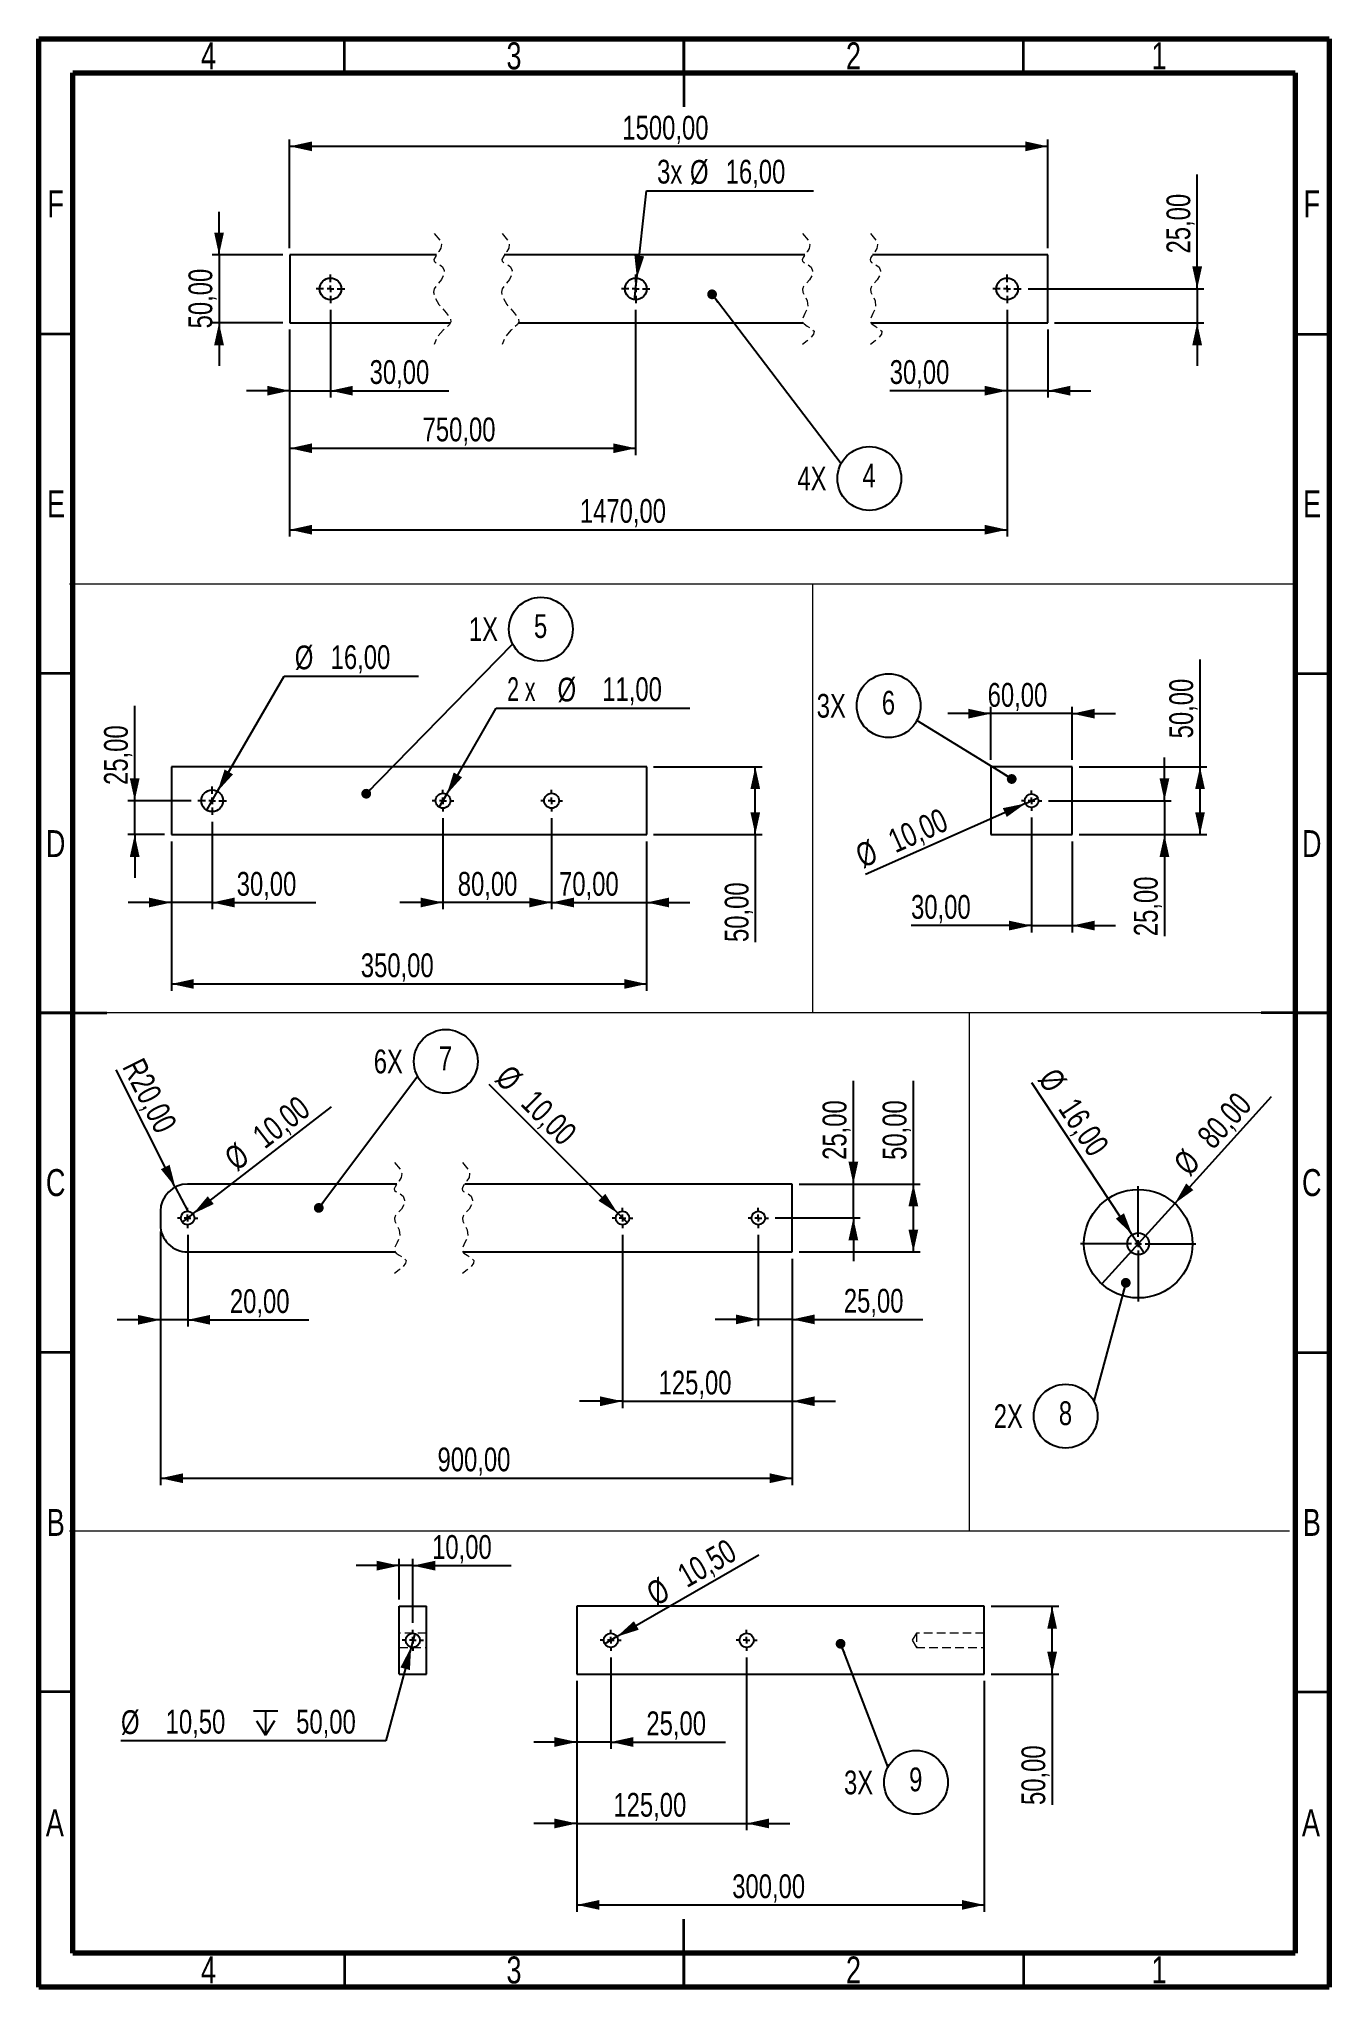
# Paper-space layout 'Siebdruckplatten' of a CAD drawing. Header units: millimetres. Extents: x 75 to 1025, y 25 to 1460.
import ezdxf

# ---------------------------------------------------------------- set-up
doc = ezdxf.new("R2010")
doc.units = ezdxf.units.MM
doc.linetypes.add('HIDDEN', pattern=[1.905, 1.27, -0.635])
doc.layers.add('FORMAT', color=7, linetype='Continuous')
doc.styles.add('SLDTEXTSTYLE0', font='TXT', dxfattribs={"width": 0.75})
doc.styles.add('SLDTEXTSTYLE2', font='TXT', dxfattribs={"width": 0.666667})
doc.dimstyles.new('SLDDIMSTYLE10', dxfattribs={"dimtxt": 17.5, "dimasz": 16.51, "dimexe": 0, "dimexo": 0.0625, "dimgap": 4.375, "dimtad": 0, "dimtih": 1, "dimtoh": 1, "dimlfac": 0.5, "dimrnd": 1e-09, "dimzin": 12, "dimdsep": 46, "dimtxsty": 'SLDTEXTSTYLE0', "dimblk1": 'NONE', "dimsah": 1, "dimcen": 0, "dimadec": 0, "dimazin": 3, "dimtfac": 1, "dimtmove": 0, "dimatfit": 3, "dimldrblk": 'NONE', "dimfxl": 1, "dimfrac": 2, "dimtolj": 1, "dimtzin": 12, "dimarcsym": 0})
doc.dimstyles.new('SLDDIMSTYLE11', dxfattribs={"dimtxt": 17.5, "dimasz": 16.51, "dimexe": 0, "dimexo": 0.0625, "dimgap": 4.375, "dimtad": 1, "dimlfac": 0.5, "dimrnd": 1e-09, "dimzin": 12, "dimdsep": 46, "dimtxsty": 'SLDTEXTSTYLE0', "dimblk1": 'NONE', "dimsah": 1, "dimcen": 0, "dimadec": 0, "dimazin": 3, "dimtfac": 1, "dimtmove": 0, "dimatfit": 3, "dimldrblk": 'NONE', "dimfxl": 1, "dimfrac": 2, "dimtolj": 1, "dimtzin": 12, "dimarcsym": 0})
doc.dimstyles.new('SLDDIMSTYLE12', dxfattribs={"dimtxt": 17.5, "dimasz": 16.51, "dimexe": 0, "dimexo": 0.0625, "dimgap": 4.375, "dimtad": 1, "dimlfac": 0.5, "dimrnd": 1e-09, "dimzin": 12, "dimdsep": 46, "dimtxsty": 'SLDTEXTSTYLE0', "dimsah": 1, "dimcen": 0, "dimadec": 0, "dimazin": 3, "dimtfac": 1, "dimtofl": 0, "dimtmove": 0, "dimatfit": 3, "dimfxl": 1, "dimfrac": 2, "dimtolj": 1, "dimtzin": 12, "dimarcsym": 0})
doc.dimstyles.new('SLDDIMSTYLE3', dxfattribs={"dimtxt": 0.18, "dimasz": 7.2, "dimexe": 0, "dimexo": 0.0625, "dimgap": 0, "dimtad": 0, "dimtih": 1, "dimtoh": 1, "dimdec": 0, "dimrnd": 1e-09, "dimzin": 0, "dimdsep": 46, "dimtxsty": 'Standard', "dimblk1": 'DOT', "dimblk2": 'DOT', "dimsah": 1, "dimcen": 0.09, "dimadec": 0, "dimazin": 0, "dimtfac": 7.2, "dimtdec": 0, "dimtofl": 0, "dimtmove": 0, "dimatfit": 3, "dimldrblk": 'DOT', "dimfxl": 1, "dimfrac": 2, "dimtolj": 1, "dimtzin": 0, "dimarcsym": 0})
doc.dimstyles.new('SLDDIMSTYLE7', dxfattribs={"dimtxt": 17.5, "dimasz": 16.51, "dimexe": 0, "dimexo": 0.0625, "dimgap": 4.375, "dimtad": 1, "dimlfac": 0.5, "dimrnd": 1e-09, "dimzin": 12, "dimdsep": 46, "dimtxsty": 'SLDTEXTSTYLE0', "dimsah": 1, "dimcen": 0.09, "dimadec": 0, "dimazin": 3, "dimtfac": 1, "dimtmove": 0, "dimatfit": 0, "dimfxl": 1, "dimfrac": 2, "dimtolj": 1, "dimtzin": 12, "dimarcsym": 0})
doc.dimstyles.new('SLDDIMSTYLE8', dxfattribs={"dimtxt": 17.5, "dimasz": 16.51, "dimexe": 0, "dimexo": 0.0625, "dimgap": 4.375, "dimtad": 1, "dimlfac": 0.5, "dimrnd": 1e-09, "dimzin": 12, "dimdsep": 46, "dimtxsty": 'SLDTEXTSTYLE0', "dimsah": 1, "dimcen": 0.09, "dimadec": 0, "dimazin": 3, "dimtfac": 1, "dimtofl": 0, "dimtmove": 0, "dimatfit": 3, "dimfxl": 1, "dimfrac": 2, "dimtolj": 1, "dimtzin": 12, "dimarcsym": 0})
doc.dimstyles.new('SLDDIMSTYLE9', dxfattribs={"dimtxt": 17.5, "dimasz": 16.51, "dimexe": 0, "dimexo": 0.0625, "dimgap": 4.375, "dimtad": 0, "dimtih": 1, "dimtoh": 1, "dimlfac": 0.5, "dimrnd": 1e-09, "dimzin": 12, "dimdsep": 46, "dimtxsty": 'SLDTEXTSTYLE0', "dimblk1": 'NONE', "dimsah": 1, "dimcen": 0, "dimadec": 0, "dimazin": 3, "dimtfac": 1, "dimtmove": 0, "dimatfit": 3, "dimldrblk": 'NONE', "dimfxl": 1, "dimfrac": 2, "dimtolj": 1, "dimtzin": 12, "dimarcsym": 0})

psp = doc.layouts.new('Siebdruckplatten')

# ---------------------------------------------------------------- texts
at = {"color": 7, "linetype": 'Continuous', "lineweight": 0, "ltscale": 5, "char_height": 19.844, "attachment_point": 2, "style": 'SLDTEXTSTYLE0'}
for s, insert in [('4', (199.8, 1457.51)), ('3', (424.8, 1457.51)), ('2', (674.8, 1457.51)), ('1', (899.8, 1457.51)), ('F', (87.289, 1348.436)), ('F', (1012.289, 1348.436)), ('E', (87.539, 1127.51)), ('E', (1012.539, 1127.51)), ('D', (87.263, 877.186)), ('D', (1012.263, 877.186)), ('C', (87.293, 627.51)), ('C', (1012.293, 627.51)), ('B', (87.353, 377.186)), ('B', (1012.353, 377.186)), ('A', (86.698, 155.936)), ('A', (1011.698, 155.936)), ('4', (199.8, 47.51)), ('3', (424.8, 47.51)), ('2', (674.8, 47.51)), ('1', (899.8, 47.51))]:
    psp.add_mtext(s, dxfattribs=dict(at, insert=insert))

# ---------------------------------------------------------------- blocks, each defined once
blk = doc.blocks.new('_D_2')
at = {"layer": 'FORMAT', "ltscale": 5}
for p, q in [((207.6, 1300.9), (207.6, 1332.6)), ((254.6, 1300.9), (202.6, 1300.9)), ((207.6, 1300.9), (207.6, 1250.9)), ((254.6, 1250.9), (202.6, 1250.9)), ((207.6, 1250.9), (207.6, 1219.1))]:
    blk.add_line(p, q, dxfattribs=at)
for points in [[(207.6, 1300.9), (211.2, 1317.4), (204, 1317.4)], [(207.6, 1250.9), (204, 1234.4), (211.2, 1234.4)]]:
    blk.add_solid(points, dxfattribs=at)
at = {"layer": 'FORMAT', "ltscale": 5, "insert": (185.1, 1246.8), "char_height": 17.5, "attachment_point": 1, "rotation": 90, "style": 'SLDTEXTSTYLE0'}
blk.add_mtext('50,00', dxfattribs=at)
blk = doc.blocks.new('_D_3')
at = {"layer": 'FORMAT', "ltscale": 5}
for p, q in [((259.6, 1305.9), (259.6, 1385.9)), ((817.9, 1380.9), (259.6, 1380.9)), ((817.9, 1305.9), (817.9, 1385.9))]:
    blk.add_line(p, q, dxfattribs=at)
for points in [[(259.6, 1380.9), (276.1, 1377.3), (276.1, 1384.5)], [(817.9, 1380.9), (801.4, 1384.5), (801.4, 1377.3)]]:
    blk.add_solid(points, dxfattribs=at)
at = {"layer": 'FORMAT', "ltscale": 5, "insert": (504.6, 1403.4), "char_height": 17.5, "attachment_point": 1, "style": 'SLDTEXTSTYLE0'}
blk.add_mtext('1500,00', dxfattribs=at)
blk = doc.blocks.new('_D_4')
at = {"layer": 'FORMAT', "ltscale": 5}
for p, q in [((515.3, 1283.8), (522.3, 1348.2)), ((522.3, 1348.2), (645.4, 1348.2)), ((513.6, 1267.9), (515.3, 1283.8))]:
    blk.add_line(p, q, dxfattribs=at)
blk.add_solid([(515.3, 1283.8), (520.7, 1299.9), (513.5, 1300.6)], dxfattribs=at)
at = {"layer": 'FORMAT', "ltscale": 5, "char_height": 17.5, "attachment_point": 1, "style": 'SLDTEXTSTYLE0'}
for s, insert in [('3x', (530.2, 1371)), ('%%c', (554.4, 1370.8)), ('16,00', (580.7, 1371))]:
    blk.add_mtext(s, dxfattribs=dict(at, insert=insert))
blk = doc.blocks.new('_None')
blk = doc.blocks.new('_D_5')
at = {"layer": 'FORMAT', "ltscale": 5}
for p, q in [((289.6, 1260.4), (289.6, 1195.9)), ((259.6, 1245.9), (259.6, 1195.9)), ((259.6, 1200.9), (227.9, 1200.9)), ((259.6, 1200.9), (289.6, 1200.9)), ((289.6, 1200.9), (376.7, 1200.9))]:
    blk.add_line(p, q, dxfattribs=at)
for points in [[(259.6, 1200.9), (243.1, 1204.5), (243.1, 1197.3)], [(289.6, 1200.9), (306.1, 1197.3), (306.1, 1204.5)]]:
    blk.add_solid(points, dxfattribs=at)
at = {"layer": 'FORMAT', "ltscale": 5, "insert": (318.5, 1223.4), "char_height": 17.5, "attachment_point": 1, "style": 'SLDTEXTSTYLE0'}
blk.add_mtext('30,00', dxfattribs=at)
blk = doc.blocks.new('_D_6')
at = {"layer": 'FORMAT', "ltscale": 5}
for p, q in [((787.9, 1260.4), (787.9, 1093.5)), ((259.6, 1245.9), (259.6, 1093.5)), ((259.6, 1098.5), (787.9, 1098.5))]:
    blk.add_line(p, q, dxfattribs=at)
for points in [[(259.6, 1098.5), (276.1, 1094.9), (276.1, 1102.1)], [(787.9, 1098.5), (771.4, 1102.1), (771.4, 1094.9)]]:
    blk.add_solid(points, dxfattribs=at)
at = {"layer": 'FORMAT', "ltscale": 5, "insert": (473.3, 1121.1), "char_height": 17.5, "attachment_point": 1, "style": 'SLDTEXTSTYLE0'}
blk.add_mtext('1470,00', dxfattribs=at)
blk = doc.blocks.new('_D_7')
at = {"layer": 'FORMAT', "ltscale": 5}
for p, q in [((514.4, 1260.4), (514.4, 1153.5)), ((259.6, 1245.9), (259.6, 1153.5)), ((259.6, 1158.5), (514.4, 1158.5))]:
    blk.add_line(p, q, dxfattribs=at)
for points in [[(259.6, 1158.5), (276.1, 1154.9), (276.1, 1162.1)], [(514.4, 1158.5), (497.9, 1162.1), (497.9, 1154.9)]]:
    blk.add_solid(points, dxfattribs=at)
at = {"layer": 'FORMAT', "ltscale": 5, "insert": (357.5, 1181.1), "char_height": 17.5, "attachment_point": 1, "style": 'SLDTEXTSTYLE0'}
blk.add_mtext('750,00', dxfattribs=at)
blk = doc.blocks.new('_D_8')
at = {"layer": 'FORMAT', "ltscale": 5}
for p, q in [((787.9, 1260.4), (787.9, 1195.9)), ((817.9, 1245.9), (817.9, 1195.9)), ((787.9, 1200.9), (701.5, 1200.9)), ((817.9, 1200.9), (787.9, 1200.9)), ((817.9, 1200.9), (849.6, 1200.9))]:
    blk.add_line(p, q, dxfattribs=at)
for points in [[(787.9, 1200.9), (771.4, 1204.5), (771.4, 1197.3)], [(817.9, 1200.9), (834.4, 1197.3), (834.4, 1204.5)]]:
    blk.add_solid(points, dxfattribs=at)
at = {"layer": 'FORMAT', "ltscale": 5, "insert": (701.5, 1223.4), "char_height": 17.5, "attachment_point": 1, "style": 'SLDTEXTSTYLE0'}
blk.add_mtext('30,00', dxfattribs=at)
blk = doc.blocks.new('_D_9')
at = {"layer": 'FORMAT', "ltscale": 5}
for p, q in [((927.9, 1275.9), (927.9, 1360.2)), ((803.4, 1275.9), (932.9, 1275.9)), ((927.9, 1275.9), (927.9, 1250.9)), ((822.9, 1250.9), (932.9, 1250.9)), ((927.9, 1250.9), (927.9, 1219.1))]:
    blk.add_line(p, q, dxfattribs=at)
for points in [[(927.9, 1275.9), (931.5, 1292.4), (924.3, 1292.4)], [(927.9, 1250.9), (924.3, 1234.4), (931.5, 1234.4)]]:
    blk.add_solid(points, dxfattribs=at)
at = {"layer": 'FORMAT', "ltscale": 5, "insert": (905.3, 1302), "char_height": 17.5, "attachment_point": 1, "rotation": 90, "style": 'SLDTEXTSTYLE0'}
blk.add_mtext('25,00', dxfattribs=at)
blk = doc.blocks.new('SW_NOTE_0_65')
at = {"layer": 'FORMAT', "color": 0, "ltscale": 5}
blk.add_circle((20.8, -11), 23.5, dxfattribs=at)
at = {"layer": 'FORMAT', "color": 0, "ltscale": 5, "char_height": 17.5, "attachment_point": 2, "style": 'SLDTEXTSTYLE0'}
for s, insert in [('4X', (-21.5, -2.3)), ('4', (20.6, -0.1))]:
    blk.add_mtext(s, dxfattribs=dict(at, insert=insert))
blk = doc.blocks.new('_Dot')
at = {"color": 0, "linetype": 'ByBlock', "lineweight": -2}
blk.add_line((-0.5, 0), (-1, 0), dxfattribs=at)
at = {"color": 0, "linetype": 'ByBlock', "const_width": 0.5}
blk.add_lwpolyline([(-0.25, 0, 1), (0.25, 0, 1)], format="xyb", close=True, dxfattribs=at)
blk = doc.blocks.new('SW_CENTERMARKSYMBOL_0')
at = {"layer": 'FORMAT', "color": 0, "ltscale": 5}
for p, q in [((-5, 0), (-10.5, 0)), ((0, 0), (-2.5, 0)), ((0, 5), (0, 10.5)), ((0, 0), (0, 2.5)), ((0, 0), (0, -2.5)), ((0, 0), (2.5, 0)), ((5, 0), (10.5, 0)), ((0, -5), (0, -10.5))]:
    blk.add_line(p, q, dxfattribs=at)
blk = doc.blocks.new('SW_CENTERMARKSYMBOL_1')
at = {"layer": 'FORMAT', "color": 0, "ltscale": 5}
for p, q in [((-5, 0), (-10.5, 0)), ((0, 0), (-2.5, 0)), ((0, 5), (0, 10.5)), ((0, 0), (0, 2.5)), ((0, 0), (0, -2.5)), ((0, 0), (2.5, 0)), ((5, 0), (10.5, 0)), ((0, -5), (0, -10.5))]:
    blk.add_line(p, q, dxfattribs=at)
blk = doc.blocks.new('SW_CENTERMARKSYMBOL_2')
at = {"layer": 'FORMAT', "color": 0, "ltscale": 5}
for p, q in [((-5, 0), (-10.5, 0)), ((0, 0), (-2.5, 0)), ((0, 5), (0, 10.5)), ((0, 0), (0, 2.5)), ((0, 0), (0, -2.5)), ((0, 0), (2.5, 0)), ((5, 0), (10.5, 0)), ((0, -5), (0, -10.5))]:
    blk.add_line(p, q, dxfattribs=at)
blk = doc.blocks.new('_D_10')
at = {"layer": 'FORMAT', "ltscale": 5}
for p, q in [((206.5, 905.8), (255.5, 990.6)), ((255.5, 990.6), (354.5, 990.6)), ((198.5, 891.9), (206.5, 905.8))]:
    blk.add_line(p, q, dxfattribs=at)
blk.add_solid([(206.5, 905.8), (217.9, 918.3), (211.7, 921.9)], dxfattribs=at)
at = {"layer": 'FORMAT', "ltscale": 5, "char_height": 17.5, "attachment_point": 1, "style": 'SLDTEXTSTYLE0'}
for s, insert in [('%%c', (263.4, 1013.2)), ('16,00', (289.8, 1013.4))]:
    blk.add_mtext(s, dxfattribs=dict(at, insert=insert))
blk = doc.blocks.new('_D_11')
at = {"layer": 'FORMAT', "ltscale": 5}
for p, q in [((375.3, 903.6), (411.8, 967)), ((411.8, 967), (554.4, 967)), ((369.8, 894.1), (375.3, 903.6))]:
    blk.add_line(p, q, dxfattribs=at)
blk.add_solid([(375.3, 903.6), (386.6, 916.1), (380.4, 919.7)], dxfattribs=at)
at = {"layer": 'FORMAT', "ltscale": 5, "char_height": 17.5, "attachment_point": 1}
for s, insert, style in [('%%c', (456.9, 989.5), 'SLDTEXTSTYLE0'), ('2 x', (419.8, 989.8), 'SLDTEXTSTYLE2'), ('11,00', (489.8, 989.8), 'SLDTEXTSTYLE0')]:
    blk.add_mtext(s, dxfattribs=dict(at, insert=insert, style=style))
blk = doc.blocks.new('_D_12')
at = {"layer": 'FORMAT', "ltscale": 5}
for p, q in [((172.5, 868.9), (172.5, 758.9)), ((522.5, 868.9), (522.5, 758.9)), ((172.5, 763.9), (522.5, 763.9))]:
    blk.add_line(p, q, dxfattribs=at)
for points in [[(172.5, 763.9), (189, 760.3), (189, 767.5)], [(522.5, 763.9), (506, 767.5), (506, 760.3)]]:
    blk.add_solid(points, dxfattribs=at)
at = {"layer": 'FORMAT', "ltscale": 5, "insert": (312, 786.4), "char_height": 17.5, "attachment_point": 1, "style": 'SLDTEXTSTYLE0'}
blk.add_mtext('350,00', dxfattribs=at)
blk = doc.blocks.new('_D_13')
at = {"layer": 'FORMAT', "ltscale": 5}
for p, q in [((452.5, 885.9), (452.5, 818.9)), ((522.5, 868.9), (522.5, 818.9)), ((452.5, 823.9), (420.8, 823.9)), ((452.5, 823.9), (522.5, 823.9)), ((522.5, 823.9), (554.3, 823.9))]:
    blk.add_line(p, q, dxfattribs=at)
for points in [[(452.5, 823.9), (436, 827.5), (436, 820.3)], [(522.5, 823.9), (539, 820.3), (539, 827.5)]]:
    blk.add_solid(points, dxfattribs=at)
at = {"layer": 'FORMAT', "ltscale": 5, "insert": (458, 846.4), "char_height": 17.5, "attachment_point": 1, "style": 'SLDTEXTSTYLE0'}
blk.add_mtext('70,00', dxfattribs=at)
blk = doc.blocks.new('_D_14')
at = {"layer": 'FORMAT', "ltscale": 5}
for p, q in [((372.5, 885.9), (372.5, 818.9)), ((452.5, 885.9), (452.5, 818.9)), ((372.5, 823.9), (340.8, 823.9)), ((452.5, 823.9), (372.5, 823.9)), ((452.5, 823.9), (484.3, 823.9))]:
    blk.add_line(p, q, dxfattribs=at)
for points in [[(372.5, 823.9), (356, 827.5), (356, 820.3)], [(452.5, 823.9), (469, 820.3), (469, 827.5)]]:
    blk.add_solid(points, dxfattribs=at)
at = {"layer": 'FORMAT', "ltscale": 5, "insert": (383.4, 846.4), "char_height": 17.5, "attachment_point": 1, "style": 'SLDTEXTSTYLE0'}
blk.add_mtext('80,00', dxfattribs=at)
blk = doc.blocks.new('_D_15')
at = {"layer": 'FORMAT', "ltscale": 5}
for p, q in [((202.5, 883.4), (202.5, 818.9)), ((172.5, 868.9), (172.5, 818.9)), ((172.5, 823.9), (140.8, 823.9)), ((202.5, 823.9), (172.5, 823.9)), ((202.5, 823.9), (278.8, 823.9))]:
    blk.add_line(p, q, dxfattribs=at)
for points in [[(172.5, 823.9), (156, 827.5), (156, 820.3)], [(202.5, 823.9), (219, 820.3), (219, 827.5)]]:
    blk.add_solid(points, dxfattribs=at)
at = {"layer": 'FORMAT', "ltscale": 5, "insert": (220.6, 846.4), "char_height": 17.5, "attachment_point": 1, "style": 'SLDTEXTSTYLE0'}
blk.add_mtext('30,00', dxfattribs=at)
blk = doc.blocks.new('_D_16')
at = {"layer": 'FORMAT', "ltscale": 5}
for p, q in [((527.5, 923.9), (607.5, 923.9)), ((602.5, 873.9), (602.5, 923.9)), ((527.5, 873.9), (607.5, 873.9)), ((602.5, 873.9), (602.5, 794.8))]:
    blk.add_line(p, q, dxfattribs=at)
for points in [[(602.5, 923.9), (598.9, 907.4), (606.1, 907.4)], [(602.5, 873.9), (606.1, 890.4), (598.9, 890.4)]]:
    blk.add_solid(points, dxfattribs=at)
at = {"layer": 'FORMAT', "ltscale": 5, "insert": (580, 794.8), "char_height": 17.5, "attachment_point": 1, "rotation": 90, "style": 'SLDTEXTSTYLE0'}
blk.add_mtext('50,00', dxfattribs=at)
blk = doc.blocks.new('_D_17')
at = {"layer": 'FORMAT', "ltscale": 5}
for p, q in [((145.5, 898.9), (145.5, 968.7)), ((187, 898.9), (140.5, 898.9)), ((145.5, 873.9), (145.5, 898.9)), ((167.5, 873.9), (140.5, 873.9)), ((145.5, 873.9), (145.5, 842.1))]:
    blk.add_line(p, q, dxfattribs=at)
for points in [[(145.5, 898.9), (149.1, 915.4), (141.9, 915.4)], [(145.5, 873.9), (141.9, 857.4), (149.1, 857.4)]]:
    blk.add_solid(points, dxfattribs=at)
at = {"layer": 'FORMAT', "ltscale": 5, "insert": (122.9, 910.5), "char_height": 17.5, "attachment_point": 1, "rotation": 90, "style": 'SLDTEXTSTYLE0'}
blk.add_mtext('25,00', dxfattribs=at)
blk = doc.blocks.new('SW_NOTE_0_66')
at = {"layer": 'FORMAT', "color": 0, "ltscale": 5}
blk.add_circle((20.8, 11), 23.5, dxfattribs=at)
at = {"layer": 'FORMAT', "color": 0, "ltscale": 5, "char_height": 17.5, "attachment_point": 2, "style": 'SLDTEXTSTYLE0'}
for s, insert in [('1X', (-21.5, 19.7)), ('5', (20.6, 22))]:
    blk.add_mtext(s, dxfattribs=dict(at, insert=insert))
blk = doc.blocks.new('SW_CENTERMARKSYMBOL_3')
at = {"layer": 'FORMAT', "color": 0, "ltscale": 5}
for p, q in [((-5, 0), (-10.5, 0)), ((0, 0), (-2.5, 0)), ((0, 5), (0, 10.5)), ((0, 0), (0, 2.5)), ((0, 0), (0, -2.5)), ((0, 0), (2.5, 0)), ((5, 0), (10.5, 0)), ((0, -5), (0, -10.5))]:
    blk.add_line(p, q, dxfattribs=at)
blk = doc.blocks.new('SW_CENTERMARKSYMBOL_4')
at = {"layer": 'FORMAT', "color": 0, "ltscale": 5}
for p, q in [((-5, 0), (-8, 0)), ((0, 0), (-2.5, 0)), ((0, 5), (0, 8)), ((0, 0), (0, 2.5)), ((0, 0), (0, -2.5)), ((0, 0), (2.5, 0)), ((5, 0), (8, 0)), ((0, -5), (0, -8))]:
    blk.add_line(p, q, dxfattribs=at)
blk = doc.blocks.new('SW_CENTERMARKSYMBOL_5')
at = {"layer": 'FORMAT', "color": 0, "ltscale": 5}
for p, q in [((-5, 0), (-8, 0)), ((0, 0), (-2.5, 0)), ((0, 5), (0, 8)), ((0, 0), (0, 2.5)), ((0, 0), (0, -2.5)), ((0, 0), (2.5, 0)), ((5, 0), (8, 0)), ((0, -5), (0, -8))]:
    blk.add_line(p, q, dxfattribs=at)
blk = doc.blocks.new('_D_18')
at = {"layer": 'FORMAT', "ltscale": 5}
for p, q in [((775.9, 963), (744.2, 963)), ((775.9, 928.9), (775.9, 968)), ((835.9, 963), (775.9, 963)), ((835.9, 928.9), (835.9, 968)), ((835.9, 963), (867.7, 963))]:
    blk.add_line(p, q, dxfattribs=at)
for points in [[(775.9, 963), (759.4, 966.6), (759.4, 959.4)], [(835.9, 963), (852.4, 959.4), (852.4, 966.6)]]:
    blk.add_solid(points, dxfattribs=at)
at = {"layer": 'FORMAT', "ltscale": 5, "insert": (773.6, 985.6), "char_height": 17.5, "attachment_point": 1, "style": 'SLDTEXTSTYLE0'}
blk.add_mtext('60,00', dxfattribs=at)
blk = doc.blocks.new('_D_19')
at = {"layer": 'FORMAT', "ltscale": 5}
for p, q in [((930, 923.9), (930, 1003)), ((840.9, 923.9), (935, 923.9)), ((930, 873.9), (930, 923.9)), ((840.9, 873.9), (935, 873.9))]:
    blk.add_line(p, q, dxfattribs=at)
for points in [[(930, 923.9), (926.4, 907.4), (933.6, 907.4)], [(930, 873.9), (933.6, 890.4), (926.4, 890.4)]]:
    blk.add_solid(points, dxfattribs=at)
at = {"layer": 'FORMAT', "ltscale": 5, "insert": (907.4, 944.8), "char_height": 17.5, "attachment_point": 1, "rotation": 90, "style": 'SLDTEXTSTYLE0'}
blk.add_mtext('50,00', dxfattribs=at)
blk = doc.blocks.new('_D_20')
at = {"layer": 'FORMAT', "ltscale": 5}
for p, q in [((903.8, 898.9), (903.8, 930.6)), ((818.4, 898.9), (908.8, 898.9)), ((903.8, 898.9), (903.8, 873.9)), ((840.9, 873.9), (908.8, 873.9)), ((903.8, 873.9), (903.8, 799.1))]:
    blk.add_line(p, q, dxfattribs=at)
for points in [[(903.8, 898.9), (907.4, 915.4), (900.2, 915.4)], [(903.8, 873.9), (900.2, 857.4), (907.4, 857.4)]]:
    blk.add_solid(points, dxfattribs=at)
at = {"layer": 'FORMAT', "ltscale": 5, "insert": (881.3, 799.1), "char_height": 17.5, "attachment_point": 1, "rotation": 90, "style": 'SLDTEXTSTYLE0'}
blk.add_mtext('25,00', dxfattribs=at)
blk = doc.blocks.new('_D_21')
at = {"layer": 'FORMAT', "ltscale": 5}
for p, q in [((805.9, 886.4), (805.9, 801.9)), ((835.9, 868.9), (835.9, 801.9)), ((805.9, 806.9), (717.2, 806.9)), ((805.9, 806.9), (835.9, 806.9)), ((835.9, 806.9), (867.7, 806.9))]:
    blk.add_line(p, q, dxfattribs=at)
for points in [[(805.9, 806.9), (789.4, 810.5), (789.4, 803.3)], [(835.9, 806.9), (852.4, 803.3), (852.4, 810.5)]]:
    blk.add_solid(points, dxfattribs=at)
at = {"layer": 'FORMAT', "ltscale": 5, "insert": (717.2, 829.4), "char_height": 17.5, "attachment_point": 1, "style": 'SLDTEXTSTYLE0'}
blk.add_mtext('30,00', dxfattribs=at)
blk = doc.blocks.new('_D_22')
at = {"layer": 'FORMAT', "ltscale": 5}
for q in [(683.7, 844.6), (810.5, 900.9)]:
    blk.add_line((801.4, 896.8), q, dxfattribs=at)
blk.add_solid([(801.4, 896.8), (784.8, 893.4), (787.7, 886.9)], dxfattribs=at)
at = {"layer": 'FORMAT', "ltscale": 5, "char_height": 17.5, "attachment_point": 1, "rotation": 23.9253, "style": 'SLDTEXTSTYLE0'}
for s, insert in [('10,00', (698.6, 876.1)), ('%%c', (674.6, 865.1))]:
    blk.add_mtext(s, dxfattribs=dict(at, insert=insert))
blk = doc.blocks.new('SW_NOTE_0_67')
at = {"layer": 'FORMAT', "color": 0, "ltscale": 5}
blk.add_circle((-20.8, 11), 23.5, dxfattribs=at)
at = {"layer": 'FORMAT', "color": 0, "ltscale": 5, "char_height": 17.5, "attachment_point": 2, "style": 'SLDTEXTSTYLE0'}
for s, insert in [('3X', (-63, 19.7)), ('6', (-20.9, 22))]:
    blk.add_mtext(s, dxfattribs=dict(at, insert=insert))
blk = doc.blocks.new('SW_CENTERMARKSYMBOL_6')
at = {"layer": 'FORMAT', "color": 0, "ltscale": 5}
for p, q in [((-5, 0), (-7.5, 0)), ((0, 0), (-2.5, 0)), ((0, 5), (0, 7.5)), ((0, 0), (0, 2.5)), ((0, 0), (0, -2.5)), ((0, 0), (2.5, 0)), ((5, 0), (7.5, 0)), ((0, -5), (0, -7.5))]:
    blk.add_line(p, q, dxfattribs=at)
blk = doc.blocks.new('_D_23')
at = {"layer": 'FORMAT', "ltscale": 5}
for p, q in [((164.5, 581.5), (164.5, 394.8)), ((629.7, 561.5), (629.7, 394.8)), ((164.5, 399.8), (629.7, 399.8))]:
    blk.add_line(p, q, dxfattribs=at)
for points in [[(164.5, 399.8), (181, 396.2), (181, 403.4)], [(629.7, 399.8), (613.2, 403.4), (613.2, 396.2)]]:
    blk.add_solid(points, dxfattribs=at)
at = {"layer": 'FORMAT', "ltscale": 5, "insert": (368.5, 422.4), "char_height": 17.5, "attachment_point": 1, "style": 'SLDTEXTSTYLE0'}
blk.add_mtext('900,00', dxfattribs=at)
blk = doc.blocks.new('_D_24')
at = {"layer": 'FORMAT', "ltscale": 5}
for p, q in [((604.7, 579), (604.7, 511.8)), ((629.7, 561.5), (629.7, 511.8)), ((604.7, 516.8), (573, 516.8)), ((629.7, 516.8), (604.7, 516.8)), ((629.7, 516.8), (725.9, 516.8))]:
    blk.add_line(p, q, dxfattribs=at)
for points in [[(604.7, 516.8), (588.2, 520.4), (588.2, 513.2)], [(629.7, 516.8), (646.2, 513.2), (646.2, 520.4)]]:
    blk.add_solid(points, dxfattribs=at)
at = {"layer": 'FORMAT', "ltscale": 5, "insert": (667.7, 539.3), "char_height": 17.5, "attachment_point": 1, "style": 'SLDTEXTSTYLE0'}
blk.add_mtext('25,00', dxfattribs=at)
blk = doc.blocks.new('_D_25')
at = {"layer": 'FORMAT', "ltscale": 5}
for p, q in [((504.7, 579), (504.7, 451.5)), ((629.7, 561.5), (629.7, 451.5)), ((504.7, 456.5), (473, 456.5)), ((504.7, 456.5), (629.7, 456.5)), ((629.7, 456.5), (661.5, 456.5))]:
    blk.add_line(p, q, dxfattribs=at)
for points in [[(504.7, 456.5), (488.2, 460.1), (488.2, 452.9)], [(629.7, 456.5), (646.2, 452.9), (646.2, 460.1)]]:
    blk.add_solid(points, dxfattribs=at)
at = {"layer": 'FORMAT', "ltscale": 5, "insert": (531.3, 479), "char_height": 17.5, "attachment_point": 1, "style": 'SLDTEXTSTYLE0'}
blk.add_mtext('125,00', dxfattribs=at)
blk = doc.blocks.new('_D_26')
at = {"layer": 'FORMAT', "ltscale": 5}
for p, q in [((164.5, 581.5), (164.5, 511.5)), ((184.5, 579), (184.5, 511.5)), ((164.5, 516.5), (132.7, 516.5)), ((184.5, 516.5), (164.5, 516.5)), ((184.5, 516.5), (273.8, 516.5))]:
    blk.add_line(p, q, dxfattribs=at)
for points in [[(164.5, 516.5), (147.9, 520.1), (147.9, 512.9)], [(184.5, 516.5), (201, 512.9), (201, 520.1)]]:
    blk.add_solid(points, dxfattribs=at)
at = {"layer": 'FORMAT', "ltscale": 5, "insert": (215.6, 539), "char_height": 17.5, "attachment_point": 1, "style": 'SLDTEXTSTYLE0'}
blk.add_mtext('20,00', dxfattribs=at)
blk = doc.blocks.new('_D_27')
at = {"layer": 'FORMAT', "ltscale": 5}
for p, q in [((718.9, 616.5), (718.9, 692.5)), ((634.7, 616.5), (723.9, 616.5)), ((718.9, 566.5), (718.9, 616.5)), ((634.7, 566.5), (723.9, 566.5))]:
    blk.add_line(p, q, dxfattribs=at)
for points in [[(718.9, 616.5), (715.3, 600), (722.5, 600)], [(718.9, 566.5), (722.5, 583), (715.3, 583)]]:
    blk.add_solid(points, dxfattribs=at)
at = {"layer": 'FORMAT', "ltscale": 5, "insert": (696.3, 634.3), "char_height": 17.5, "attachment_point": 1, "rotation": 90, "style": 'SLDTEXTSTYLE0'}
blk.add_mtext('50,00', dxfattribs=at)
blk = doc.blocks.new('_D_28')
at = {"layer": 'FORMAT', "ltscale": 5}
for p, q in [((674.7, 616.5), (674.7, 692.5)), ((634.7, 616.5), (679.7, 616.5)), ((674.7, 591.5), (674.7, 616.5)), ((617.2, 591.5), (679.7, 591.5)), ((674.7, 591.5), (674.7, 559.7))]:
    blk.add_line(p, q, dxfattribs=at)
for points in [[(674.7, 616.5), (678.3, 633), (671.1, 633)], [(674.7, 591.5), (671.1, 575), (678.3, 575)]]:
    blk.add_solid(points, dxfattribs=at)
at = {"layer": 'FORMAT', "ltscale": 5, "insert": (652.1, 634.3), "char_height": 17.5, "attachment_point": 1, "rotation": 90, "style": 'SLDTEXTSTYLE0'}
blk.add_mtext('25,00', dxfattribs=at)
blk = doc.blocks.new('_D_29')
at = {"layer": 'FORMAT', "ltscale": 5}
for q in [(131.8, 700.7), (184.5, 596.5)]:
    blk.add_line((175.4, 614.3), q, dxfattribs=at)
blk.add_solid([(175.4, 614.3), (171.2, 630.7), (164.8, 627.4)], dxfattribs=at)
at = {"layer": 'FORMAT', "ltscale": 5, "insert": (151.7, 710.8), "char_height": 17.5, "attachment_point": 1, "rotation": 296.8006, "style": 'SLDTEXTSTYLE0'}
blk.add_mtext('R20,00', dxfattribs=at)
blk = doc.blocks.new('_D_30')
at = {"layer": 'FORMAT', "ltscale": 5}
for q in [(290.5, 673.4), (180.5, 588.4)]:
    blk.add_line((188.4, 594.5), q, dxfattribs=at)
blk.add_solid([(188.4, 594.5), (203.7, 601.8), (199.3, 607.5)], dxfattribs=at)
at = {"layer": 'FORMAT', "ltscale": 5, "char_height": 17.5, "attachment_point": 1, "rotation": 37.6812, "style": 'SLDTEXTSTYLE0'}
for s, insert in [('10,00', (230.6, 655.7)), ('%%c', (209.9, 639.4))]:
    blk.add_mtext(s, dxfattribs=dict(at, insert=insert))
blk = doc.blocks.new('_D_31')
at = {"layer": 'FORMAT', "ltscale": 5}
for q in [(406.6, 689.8), (508.3, 587.9)]:
    blk.add_line((501.2, 595), q, dxfattribs=at)
blk.add_solid([(501.2, 595), (492.1, 609.2), (487, 604.2)], dxfattribs=at)
at = {"layer": 'FORMAT', "ltscale": 5, "char_height": 17.5, "attachment_point": 1, "rotation": 314.9418, "style": 'SLDTEXTSTYLE0'}
for s, insert in [('%%c', (422.4, 705.6)), ('10,00', (441.3, 687.2))]:
    blk.add_mtext(s, dxfattribs=dict(at, insert=insert))
blk = doc.blocks.new('SW_NOTE_0_68')
at = {"layer": 'FORMAT', "color": 0, "ltscale": 5}
blk.add_circle((20.8, 11), 23.5, dxfattribs=at)
at = {"layer": 'FORMAT', "color": 0, "ltscale": 5, "char_height": 17.5, "attachment_point": 2, "style": 'SLDTEXTSTYLE0'}
for s, insert in [('6X', (-21.5, 19.7)), ('7', (20.6, 22))]:
    blk.add_mtext(s, dxfattribs=dict(at, insert=insert))
blk = doc.blocks.new('SW_CENTERMARKSYMBOL_7')
at = {"layer": 'FORMAT', "color": 0, "ltscale": 5}
for p, q in [((-5, 0), (-7.5, 0)), ((0, 0), (-2.5, 0)), ((0, 5), (0, 7.5)), ((0, 0), (0, 2.5)), ((0, 0), (0, -2.5)), ((0, 0), (2.5, 0)), ((5, 0), (7.5, 0)), ((0, -5), (0, -7.5))]:
    blk.add_line(p, q, dxfattribs=at)
blk = doc.blocks.new('SW_CENTERMARKSYMBOL_8')
at = {"layer": 'FORMAT', "color": 0, "ltscale": 5}
for p, q in [((-5, 0), (-7.5, 0)), ((0, 0), (-2.5, 0)), ((0, 5), (0, 7.5)), ((0, 0), (0, 2.5)), ((0, 0), (0, -2.5)), ((0, 0), (2.5, 0)), ((5, 0), (7.5, 0)), ((0, -5), (0, -7.5))]:
    blk.add_line(p, q, dxfattribs=at)
blk = doc.blocks.new('SW_CENTERMARKSYMBOL_9')
at = {"layer": 'FORMAT', "color": 0, "ltscale": 5}
for p, q in [((-5, 0), (-7.5, 0)), ((0, 0), (-2.5, 0)), ((0, 5), (0, 7.5)), ((0, 0), (0, 2.5)), ((0, 0), (0, -2.5)), ((0, 0), (2.5, 0)), ((5, 0), (7.5, 0)), ((0, -5), (0, -7.5))]:
    blk.add_line(p, q, dxfattribs=at)
blk = doc.blocks.new('_D_32')
at = {"layer": 'FORMAT', "ltscale": 5}
for q in [(982.6, 680.9), (857.7, 542.9)]:
    blk.add_line((911.4, 602.2), q, dxfattribs=at)
blk.add_solid([(911.4, 602.2), (925.1, 612.1), (919.8, 616.9)], dxfattribs=at)
at = {"layer": 'FORMAT', "ltscale": 5, "char_height": 17.5, "attachment_point": 1, "rotation": 47.8606, "style": 'SLDTEXTSTYLE0'}
for s, insert in [('80,00', (926.7, 653)), ('%%c', (909.2, 633.3))]:
    blk.add_mtext(s, dxfattribs=dict(at, insert=insert))
blk = doc.blocks.new('_D_33')
at = {"layer": 'FORMAT', "ltscale": 5}
for q in [(806.1, 691.1), (888.9, 565.9)]:
    blk.add_line((880.1, 579.2), q, dxfattribs=at)
blk.add_solid([(880.1, 579.2), (874, 595), (868, 591)], dxfattribs=at)
at = {"layer": 'FORMAT', "ltscale": 5, "char_height": 17.5, "attachment_point": 1, "rotation": 303.4883, "style": 'SLDTEXTSTYLE0'}
for s, insert in [('%%c', (824.8, 703.5)), ('16,00', (839.6, 681.6))]:
    blk.add_mtext(s, dxfattribs=dict(at, insert=insert))
blk = doc.blocks.new('SW_NOTE_0_69')
at = {"layer": 'FORMAT', "color": 0, "ltscale": 5}
blk.add_circle((-20.8, -11), 23.5, dxfattribs=at)
at = {"layer": 'FORMAT', "color": 0, "ltscale": 5, "char_height": 17.5, "attachment_point": 2, "style": 'SLDTEXTSTYLE0'}
for s, insert in [('8', (-20.9, -0.1)), ('2X', (-63, -2.3))]:
    blk.add_mtext(s, dxfattribs=dict(at, insert=insert))
blk = doc.blocks.new('SW_CENTERMARKSYMBOL_10')
at = {"layer": 'FORMAT', "color": 0, "ltscale": 5}
for p, q in [((0, 5), (0, 42.5)), ((-5, 0), (-42.5, 0)), ((0, 0), (-2.5, 0)), ((0, 0), (0, 2.5)), ((0, 0), (0, -2.5)), ((0, 0), (2.5, 0)), ((5, 0), (42.5, 0)), ((0, -5), (0, -42.5))]:
    blk.add_line(p, q, dxfattribs=at)
blk = doc.blocks.new('_D_34')
at = {"layer": 'FORMAT', "ltscale": 5}
for p, q in [((471.1, 250.5), (471.1, 80.5)), ((771.1, 250.5), (771.1, 80.5)), ((471.1, 85.5), (771.1, 85.5))]:
    blk.add_line(p, q, dxfattribs=at)
for points in [[(471.1, 85.5), (487.6, 81.9), (487.6, 89.1)], [(771.1, 85.5), (754.6, 89.1), (754.6, 81.9)]]:
    blk.add_solid(points, dxfattribs=at)
at = {"layer": 'FORMAT', "ltscale": 5, "insert": (585.5, 108), "char_height": 17.5, "attachment_point": 1, "style": 'SLDTEXTSTYLE0'}
blk.add_mtext('300,00', dxfattribs=at)
blk = doc.blocks.new('_D_35')
at = {"layer": 'FORMAT', "ltscale": 5}
for p, q in [((496.1, 267.7), (496.1, 200.5)), ((471.1, 250.5), (471.1, 200.5)), ((471.1, 205.5), (439.4, 205.5)), ((496.1, 205.5), (471.1, 205.5)), ((496.1, 205.5), (580.5, 205.5))]:
    blk.add_line(p, q, dxfattribs=at)
for points in [[(471.1, 205.5), (454.6, 209.1), (454.6, 201.9)], [(496.1, 205.5), (512.6, 201.9), (512.6, 209.1)]]:
    blk.add_solid(points, dxfattribs=at)
at = {"layer": 'FORMAT', "ltscale": 5, "insert": (522.3, 228), "char_height": 17.5, "attachment_point": 1, "style": 'SLDTEXTSTYLE0'}
blk.add_mtext('25,00', dxfattribs=at)
blk = doc.blocks.new('_D_36')
at = {"layer": 'FORMAT', "ltscale": 5}
for p, q in [((596.1, 267.7), (596.1, 140.5)), ((471.1, 250.5), (471.1, 140.5)), ((471.1, 145.5), (439.4, 145.5)), ((471.1, 145.5), (596.1, 145.5)), ((596.1, 145.5), (627.9, 145.5))]:
    blk.add_line(p, q, dxfattribs=at)
for points in [[(471.1, 145.5), (454.6, 149.1), (454.6, 141.9)], [(596.1, 145.5), (612.6, 141.9), (612.6, 149.1)]]:
    blk.add_solid(points, dxfattribs=at)
at = {"layer": 'FORMAT', "ltscale": 5, "insert": (498, 168), "char_height": 17.5, "attachment_point": 1, "style": 'SLDTEXTSTYLE0'}
blk.add_mtext('125,00', dxfattribs=at)
blk = doc.blocks.new('_D_37')
at = {"layer": 'FORMAT', "ltscale": 5}
for p, q in [((776.1, 305.5), (826.1, 305.5)), ((821.1, 255.5), (821.1, 305.5)), ((776.1, 255.5), (826.1, 255.5)), ((821.1, 255.5), (821.1, 159.1))]:
    blk.add_line(p, q, dxfattribs=at)
for points in [[(821.1, 305.5), (817.5, 288.9), (824.7, 288.9)], [(821.1, 255.5), (824.7, 272), (817.5, 272)]]:
    blk.add_solid(points, dxfattribs=at)
at = {"layer": 'FORMAT', "ltscale": 5, "insert": (798.5, 159.1), "char_height": 17.5, "attachment_point": 1, "rotation": 90, "style": 'SLDTEXTSTYLE0'}
blk.add_mtext('50,00', dxfattribs=at)
blk = doc.blocks.new('_D_38')
at = {"layer": 'FORMAT', "ltscale": 5}
for q in [(605.1, 343.4), (491.6, 277.8)]:
    blk.add_line((500.6, 283.1), q, dxfattribs=at)
blk.add_solid([(500.6, 283.1), (516.7, 288.2), (513.1, 294.5)], dxfattribs=at)
at = {"layer": 'FORMAT', "ltscale": 5, "char_height": 17.5, "attachment_point": 1, "rotation": 30, "style": 'SLDTEXTSTYLE0'}
for s, insert in [('10,50', (543.4, 333.9)), ('%%c', (520.6, 320.4))]:
    blk.add_mtext(s, dxfattribs=dict(at, insert=insert))
blk = doc.blocks.new('SW_NOTE_0_70')
at = {"layer": 'FORMAT', "color": 0, "ltscale": 5}
blk.add_circle((20.8, -11), 23.5, dxfattribs=at)
at = {"layer": 'FORMAT', "color": 0, "ltscale": 5, "char_height": 17.5, "attachment_point": 2, "style": 'SLDTEXTSTYLE0'}
for s, insert in [('9', (20.6, -0.1)), ('3X', (-21.5, -2.3))]:
    blk.add_mtext(s, dxfattribs=dict(at, insert=insert))
blk = doc.blocks.new('SW_CENTERMARKSYMBOL_11')
at = {"layer": 'FORMAT', "color": 0, "ltscale": 5}
for p, q in [((-5, 0), (-7.75, 0)), ((0, 0), (-2.5, 0)), ((0, 5), (0, 7.75)), ((0, 0), (0, 2.5)), ((0, 0), (0, -2.5)), ((0, 0), (2.5, 0)), ((5, 0), (7.75, 0)), ((0, -5), (0, -7.75))]:
    blk.add_line(p, q, dxfattribs=at)
blk = doc.blocks.new('SW_CENTERMARKSYMBOL_12')
at = {"layer": 'FORMAT', "color": 0, "ltscale": 5}
for p, q in [((-5, 0), (-7.75, 0)), ((0, 0), (-2.5, 0)), ((0, 5), (0, 7.75)), ((0, 0), (0, 2.5)), ((0, 0), (0, -2.5)), ((0, 0), (2.5, 0)), ((5, 0), (7.75, 0)), ((0, -5), (0, -7.75))]:
    blk.add_line(p, q, dxfattribs=at)
blk = doc.blocks.new('_D_39')
at = {"layer": 'FORMAT', "ltscale": 5}
for p, q in [((340.3, 335.4), (308.6, 335.4)), ((340.3, 310.5), (340.3, 340.4)), ((350.3, 335.4), (340.3, 335.4)), ((350.3, 293.2), (350.3, 340.4)), ((350.3, 335.4), (422.7, 335.4))]:
    blk.add_line(p, q, dxfattribs=at)
for points in [[(340.3, 335.4), (323.8, 339), (323.8, 331.8)], [(350.3, 335.4), (366.8, 331.8), (366.8, 339)]]:
    blk.add_solid(points, dxfattribs=at)
at = {"layer": 'FORMAT', "ltscale": 5, "insert": (364.5, 357.9), "char_height": 17.5, "attachment_point": 1, "style": 'SLDTEXTSTYLE0'}
blk.add_mtext('10,00', dxfattribs=at)
blk = doc.blocks.new('SW_SYMBOL_HOLE_DEPTH')
at = {"layer": 'FORMAT', "color": 0, "ltscale": 25}
for p, q in [((0, 4375), (4000, 4375)), ((2000, 4375), (2000, 375)), ((500, 2775), (2000, 375)), ((3500, 2775), (2000, 375))]:
    blk.add_line(p, q, dxfattribs=at)
blk = doc.blocks.new('_D_40')
at = {"layer": 'FORMAT', "ltscale": 5}
for p, q in [((349, 275.4), (330.5, 206.4)), ((351.7, 285.5), (349, 275.4)), ((330.5, 206.4), (135.4, 206.4))]:
    blk.add_line(p, q, dxfattribs=at)
blk.add_solid([(349, 275.4), (341.2, 260.4), (348.2, 258.5)], dxfattribs=at)
at = {"layer": 'FORMAT', "ltscale": 25, "xscale": 0.0044707031, "yscale": 0.0044707031, "zscale": 0.0044707031}
blk.add_blockref('SW_SYMBOL_HOLE_DEPTH', (232.9, 208.8), dxfattribs=at)
at = {"layer": 'FORMAT', "ltscale": 5, "char_height": 17.5, "attachment_point": 1, "style": 'SLDTEXTSTYLE0'}
for s, insert in [('%%c', (135.4, 228.9)), ('10,50', (168.3, 229.2)), ('50,00', (264.4, 229.2))]:
    blk.add_mtext(s, dxfattribs=dict(at, insert=insert))
blk = doc.blocks.new('SW_CENTERMARKSYMBOL_13')
at = {"layer": 'FORMAT', "color": 0, "ltscale": 5}
for p, q in [((-5, 0), (-7.75, 0)), ((0, 0), (-2.5, 0)), ((0, 5), (0, 7.75)), ((0, 0), (0, 2.5)), ((0, 0), (0, -2.5)), ((0, 0), (2.5, 0)), ((5, 0), (7.75, 0)), ((0, -5), (0, -7.75))]:
    blk.add_line(p, q, dxfattribs=at)

# ---------------------------------------------------------------- dimensions: what is measured, and where the dimension line sits
at = {"layer": 'FORMAT', "ltscale": 5}
for base, p1, p2, text, picture, middle in [((259.621, 1380.887), (817.883, 1300.887), (259.621, 1300.887), '1500,00', '_D_3', (546.63, 1380.887)), ((787.883, 1098.545), (259.621, 1250.887), (787.883, 1265.387), '1470,00', '_D_6', (515.357, 1098.545)), ((514.431, 1158.545), (259.621, 1250.887), (514.431, 1265.387), '750,00', '_D_7', (393.022, 1158.545)), ((629.724, 399.834), (164.453, 586.468), (629.724, 566.468), '900,00', '_D_23', (404.094, 399.834))]:
    dim = psp.add_linear_dim(base=base, p1=p1, p2=p2, text=text, dimstyle='SLDDIMSTYLE8', dxfattribs=at)
    dim.commit()
    dim.dimension.update_dxf_attribs({"geometry": picture, "text_midpoint": middle, "dimtype": 160})
for p1, p2, text, dimstyle, picture, middle in [((513.568, 1267.933), (515.295, 1283.84), '3x<> ', 'SLDDIMSTYLE9', '_D_4', (587.806, 1362.218)), ((198.525, 891.937), (206.525, 905.794), '<> ', 'SLDDIMSTYLE9', '_D_10', (308.948, 1004.624)), ((369.775, 894.102), (375.275, 903.629), '2 x <> \\P', 'SLDDIMSTYLE10', '_D_11', (487.076, 981.002)), ((351.681, 285.526), (348.963, 275.384), '<> {\\fGDT;x} 50,00\\P', 'SLDDIMSTYLE10', '_D_40', (228.951, 220.398))]:
    dim = psp.add_diameter_dim_2p(p1=p1, p2=p2, text=text, dimstyle=dimstyle, dxfattribs=at)
    dim.commit()
    dim.dimension.update_dxf_attribs({"geometry": picture, "text_midpoint": middle, "dimtype": 163})
for base, p1, p2, dimstyle, picture, middle in [((927.883, 1250.887), (798.383, 1275.887), (817.883, 1250.887), 'SLDDIMSTYLE7', '_D_9', (927.883, 1331.088)), ((207.615, 1250.887), (259.621, 1300.887), (259.621, 1250.887), 'SLDDIMSTYLE7', '_D_2', (207.615, 1275.915)), ((929.966, 923.865), (835.937, 873.865), (835.937, 923.865), 'SLDDIMSTYLE8', '_D_19', (929.966, 973.865)), ((145.501, 898.865), (172.525, 873.865), (192.025, 898.865), 'SLDDIMSTYLE7', '_D_17', (145.501, 939.628)), ((602.525, 923.865), (522.525, 873.865), (522.525, 923.865), 'SLDDIMSTYLE8', '_D_16', (602.525, 823.865)), ((903.828, 873.865), (813.437, 898.865), (835.937, 873.865), 'SLDDIMSTYLE7', '_D_20', (903.828, 828.196)), ((674.675, 616.468), (612.224, 591.468), (629.724, 616.468), 'SLDDIMSTYLE7', '_D_28', (674.675, 663.44)), ((718.879, 616.468), (629.724, 566.468), (629.724, 616.468), 'SLDDIMSTYLE8', '_D_27', (718.879, 663.44)), ((821.101, 305.455), (771.101, 255.455), (771.101, 305.455), 'SLDDIMSTYLE8', '_D_37', (821.101, 188.146))]:
    dim = psp.add_linear_dim(base=base, p1=p1, p2=p2, angle=90, dimstyle=dimstyle, dxfattribs=at)
    dim.commit()
    dim.dimension.update_dxf_attribs({"geometry": picture, "text_midpoint": middle, "dimtype": 160})
for base, p1, p2, dimstyle, picture, middle in [((289.621, 1200.887), (259.621, 1250.887), (289.621, 1265.387), 'SLDDIMSTYLE7', '_D_5', (347.57, 1200.887)), ((787.883, 1200.887), (817.883, 1250.887), (787.883, 1265.387), 'SLDDIMSTYLE7', '_D_8', (730.56, 1200.887)), ((775.937, 963.016), (835.937, 923.865), (775.937, 923.865), 'SLDDIMSTYLE7', '_D_18', (802.712, 963.016)), ((372.525, 823.865), (452.525, 890.865), (372.525, 890.865), 'SLDDIMSTYLE7', '_D_14', (412.525, 823.865)), ((522.525, 823.865), (452.525, 890.865), (522.525, 873.865), 'SLDDIMSTYLE7', '_D_13', (487.076, 823.865)), ((835.937, 806.873), (805.937, 891.365), (835.937, 873.865), 'SLDDIMSTYLE7', '_D_21', (746.308, 806.873)), ((172.525, 823.865), (202.525, 888.365), (172.525, 873.865), 'SLDDIMSTYLE7', '_D_15', (249.741, 823.865)), ((522.525, 763.865), (172.525, 873.865), (522.525, 873.865), 'SLDDIMSTYLE8', '_D_12', (347.525, 763.865)), ((164.453, 516.468), (184.453, 583.968), (164.453, 586.468), 'SLDDIMSTYLE7', '_D_26', (244.692, 516.468)), ((629.724, 456.485), (504.724, 583.968), (629.724, 566.468), 'SLDDIMSTYLE7', '_D_25', (566.844, 456.485)), ((604.724, 516.763), (629.724, 566.468), (604.724, 583.968), 'SLDDIMSTYLE7', '_D_24', (696.777, 516.763)), ((340.322, 335.373), (350.322, 288.205), (340.322, 305.455), 'SLDDIMSTYLE7', '_D_39', (393.595, 335.373)), ((471.101, 205.455), (496.101, 272.705), (471.101, 255.455), 'SLDDIMSTYLE7', '_D_35', (551.427, 205.455)), ((596.101, 145.455), (471.101, 255.455), (596.101, 272.705), 'SLDDIMSTYLE7', '_D_36', (533.601, 145.455)), ((771.101, 85.455), (471.101, 255.455), (771.101, 255.455), 'SLDDIMSTYLE8', '_D_34', (621.101, 85.455))]:
    dim = psp.add_linear_dim(base=base, p1=p1, p2=p2, dimstyle=dimstyle, dxfattribs=at)
    dim.commit()
    dim.dimension.update_dxf_attribs({"geometry": picture, "text_midpoint": middle, "dimtype": 160})
for p1, p2, picture, middle in [((810.507, 900.893), (801.366, 896.838), '_D_22', (721.394, 861.357)), ((508.256, 587.929), (501.192, 595.007), '_D_31', (435.749, 660.584)), ((888.934, 565.891), (880.106, 579.235), '_D_33', (828.905, 656.625)), ((180.495, 588.411), (188.41, 594.524), '_D_30', (257.843, 648.152)), ((857.683, 542.902), (911.358, 602.223), '_D_32', (954.836, 650.276)), ((491.555, 277.83), (500.648, 283.08), '_D_38', (569.426, 322.79))]:
    dim = psp.add_diameter_dim_2p(p1=p1, p2=p2, dimstyle='SLDDIMSTYLE11', dxfattribs=at)
    dim.commit()
    dim.dimension.update_dxf_attribs({"geometry": picture, "text_midpoint": middle, "dimtype": 163})
dim = psp.add_radius_dim(center=(184.453, 596.468), mpoint=(175.435, 614.319), dimstyle='SLDDIMSTYLE12', dxfattribs=at)
dim.commit()
dim.dimension.update_dxf_attribs({"geometry": '_D_29', "text_midpoint": (147.577, 669.468), "dimtype": 164})

# ---------------------------------------------------------------- linework, layer by layer
at = {"color": 7, "linetype": 'Continuous', "lineweight": 70, "ltscale": 5}
for p, q in [((75, 25), (75, 1460)), ((75, 1460), (1025, 1460)), ((1025, 1460), (1025, 25)), ((100, 50), (100, 1435)), ((100, 1435), (1000, 1435)), ((1000, 1435), (1000, 50)), ((1000, 50), (100, 50)), ((1025, 25), (75, 25))]:
    psp.add_line(p, q, dxfattribs=at)
at = {"color": 7, "linetype": 'Continuous', "lineweight": 35, "ltscale": 5}
for p, q in [((300, 1435), (300, 1460)), ((550, 1460), (550, 1410)), ((550, 1435), (550, 1460)), ((800, 1435), (800, 1460)), ((100, 1242.5), (75, 1242.5)), ((1000, 1242.5), (1025, 1242.5)), ((100, 992.5), (75, 992.5)), ((1000, 992.5), (1025, 992.5)), ((75, 742.5), (125, 742.5)), ((100, 742.5), (75, 742.5)), ((1025, 742.5), (975, 742.5)), ((1000, 742.5), (1025, 742.5)), ((100, 492.5), (75, 492.5)), ((1000, 492.5), (1025, 492.5)), ((100, 242.5), (75, 242.5)), ((1000, 242.5), (1025, 242.5)), ((550, 25), (550, 75)), ((300, 50), (300, 25)), ((550, 50), (550, 25)), ((800, 50), (800, 25))]:
    psp.add_line(p, q, dxfattribs=at)
at = {"color": 7, "linetype": 'Continuous', "lineweight": 25, "ltscale": 5}
for p, q in [((259.621, 1300.887), (259.621, 1250.887)), ((367.678, 1300.887), (259.621, 1300.887)), ((638.932, 1300.887), (417.678, 1300.887)), ((817.883, 1300.887), (688.932, 1300.887)), ((817.883, 1250.887), (817.883, 1300.887)), ((259.621, 1250.887), (378.135, 1250.887)), ((428.135, 1250.887), (637.587, 1250.887)), ((687.587, 1250.887), (817.883, 1250.887)), ((172.525, 923.865), (172.525, 873.865)), ((522.525, 923.865), (172.525, 923.865)), ((522.525, 873.865), (522.525, 923.865)), ((775.937, 923.865), (775.937, 873.865)), ((835.937, 923.865), (775.937, 923.865)), ((835.937, 873.865), (835.937, 923.865)), ((172.525, 873.865), (522.525, 873.865)), ((775.937, 873.865), (835.937, 873.865)), ((338.493, 616.468), (184.453, 616.468)), ((629.724, 616.468), (388.493, 616.468)), ((629.724, 566.468), (629.724, 616.468)), ((164.453, 596.468), (164.453, 586.468)), ((184.453, 566.468), (337.148, 566.468)), ((387.148, 566.468), (629.724, 566.468)), ((340.322, 255.455), (340.322, 305.455)), ((340.322, 305.455), (360.322, 305.455)), ((360.322, 255.455), (360.322, 305.455)), ((471.101, 305.455), (471.101, 255.455)), ((771.101, 305.455), (471.101, 305.455)), ((771.101, 255.455), (771.101, 305.455)), ((340.322, 255.455), (360.322, 255.455)), ((471.101, 255.455), (771.101, 255.455))]:
    psp.add_line(p, q, dxfattribs=at)
at = {"color": 7, "linetype": 'Continuous', "lineweight": 18, "ltscale": 5}
for p, q in [((97.564, 1058.589), (998.293, 1058.589)), ((644.525, 1058.589), (644.525, 742.5)), ((1000, 742.5), (100, 742.5)), ((759.939, 742.5), (759.939, 361.089)), ((97.564, 361.089), (995.784, 361.089))]:
    psp.add_line(p, q, dxfattribs=at)
at = {"color": 221, "linetype": 'HIDDEN', "lineweight": 18, "ltscale": 5}
for p, q in [((360.322, 285.705), (340.322, 285.705)), ((340.322, 275.205), (360.322, 275.205)), ((721.101, 285.705), (717.947, 280.455)), ((717.947, 280.455), (721.101, 275.205)), ((721.101, 285.705), (721.101, 275.205)), ((771.101, 285.705), (721.101, 285.705)), ((721.101, 275.205), (771.101, 275.205))]:
    psp.add_line(p, q, dxfattribs=at)
at = {"color": 7, "linetype": 'HIDDEN', "lineweight": 18, "ltscale": 5, "flags": 128}
for points in [[(366.045, 1316.762), (370.361, 1311.517), (371.34, 1308.765), (370.908, 1305.858), (369.446, 1303.32), (367.645, 1300.84), (365.86, 1297.43), (366.006, 1296.398), (366.788, 1295.543), (369.533, 1294.045), (372.236, 1292.171), (373.383, 1289.391), (373.035, 1286.153), (371.393, 1282.79), (369.094, 1280.032), (366.086, 1275.987), (365.625, 1273.369), (366.148, 1270.502), (369.435, 1264.52), (374.906, 1258.305), (378.025, 1253.976), (378.387, 1251.727), (377.311, 1249.618), (375.152, 1247.561), (372.538, 1245.443), (368.308, 1240.597), (366.045, 1235.012)], [(416.045, 1316.762), (420.361, 1311.517), (421.34, 1308.765), (420.908, 1305.858), (419.446, 1303.32), (417.645, 1300.84), (415.86, 1297.43), (416.006, 1296.398), (416.788, 1295.543), (419.533, 1294.045), (422.236, 1292.171), (423.383, 1289.391), (423.035, 1286.153), (421.393, 1282.79), (419.094, 1280.032), (416.086, 1275.987), (415.625, 1273.369), (416.148, 1270.502), (419.435, 1264.52), (424.906, 1258.305), (428.025, 1253.976), (428.387, 1251.727), (427.311, 1249.618), (425.152, 1247.561), (422.538, 1245.443), (418.308, 1240.597), (416.045, 1235.012)], [(637.293, 1316.762), (641.63, 1311.473), (642.593, 1308.696), (642.115, 1305.76), (640.615, 1303.202), (638.805, 1300.709), (637.643, 1298.899), (637.099, 1297.304), (637.315, 1296.285), (638.17, 1295.44), (640.988, 1293.928), (643.647, 1291.977), (644.707, 1289.115), (644.237, 1285.841), (642.335, 1282.495), (639.785, 1279.734), (638.083, 1277.733), (637.267, 1275.669), (637.616, 1273.506), (638.695, 1271.165), (640.675, 1267.214), (641.212, 1262.48), (639.1, 1257.757), (637.114, 1253.474), (637.176, 1251.636), (638.382, 1250.06), (640.684, 1248.524), (643.218, 1247.087), (645.738, 1244.675), (645.441, 1242.528), (643.589, 1240.15), (640.7, 1237.619), (637.293, 1235.012)], [(687.293, 1316.762), (691.63, 1311.473), (692.593, 1308.696), (692.115, 1305.76), (690.615, 1303.202), (688.805, 1300.709), (687.643, 1298.899), (687.099, 1297.304), (687.315, 1296.285), (688.17, 1295.44), (690.988, 1293.928), (693.647, 1291.977), (694.707, 1289.115), (694.237, 1285.841), (692.335, 1282.495), (689.785, 1279.734), (688.083, 1277.733), (687.267, 1275.669), (687.616, 1273.506), (688.695, 1271.165), (690.675, 1267.214), (691.212, 1262.48), (689.1, 1257.757), (687.114, 1253.474), (687.176, 1251.636), (688.382, 1250.06), (690.684, 1248.524), (693.218, 1247.087), (695.738, 1244.675), (695.441, 1242.528), (693.589, 1240.15), (690.7, 1237.619), (687.293, 1235.012)], [(336.853, 632.343), (341.191, 627.054), (342.154, 624.277), (341.676, 621.341), (340.176, 618.783), (338.365, 616.29), (337.203, 614.481), (336.659, 612.885), (336.876, 611.866), (337.731, 611.021), (340.549, 609.509), (343.208, 607.558), (344.267, 604.696), (343.798, 601.422), (341.896, 598.076), (339.346, 595.315), (337.643, 593.315), (336.827, 591.25), (337.177, 589.087), (338.255, 586.746), (340.235, 582.795), (340.773, 578.061), (338.66, 573.338), (336.675, 569.055), (336.737, 567.217), (337.942, 565.641), (340.245, 564.105), (342.779, 562.668), (345.299, 560.256), (345.002, 558.109), (343.15, 555.731), (340.261, 553.201), (336.853, 550.593)], [(386.853, 632.343), (391.191, 627.054), (392.154, 624.277), (391.676, 621.341), (390.176, 618.783), (388.365, 616.29), (387.203, 614.481), (386.659, 612.885), (386.876, 611.866), (387.731, 611.021), (390.549, 609.509), (393.208, 607.558), (394.267, 604.696), (393.798, 601.422), (391.896, 598.076), (389.346, 595.315), (387.643, 593.315), (386.827, 591.25), (387.177, 589.087), (388.255, 586.746), (390.235, 582.795), (390.773, 578.061), (388.66, 573.338), (386.675, 569.055), (386.737, 567.217), (387.942, 565.641), (390.245, 564.105), (392.779, 562.668), (395.299, 560.256), (395.002, 558.109), (393.15, 555.731), (390.261, 553.201), (386.853, 550.593)]]:
    psp.add_lwpolyline(points, dxfattribs=at)
at = {"color": 7, "linetype": 'Continuous', "lineweight": 25, "ltscale": 25}
for centre, radius in [((289.621, 1275.887), 8), ((514.431, 1275.887), 8), ((787.883, 1275.887), 8), ((202.525, 898.865), 8), ((372.525, 898.865), 5.5), ((452.525, 898.865), 5.5), ((805.937, 898.865), 5), ((884.52, 572.563), 40), ((184.453, 591.468), 5), ((504.724, 591.468), 5), ((604.724, 591.468), 5), ((884.52, 572.563), 8), ((350.322, 280.455), 5.25), ((496.101, 280.455), 5.25), ((596.101, 280.455), 5.25)]:
    psp.add_circle(centre, radius, dxfattribs=at)
for centre, start, end in [((184.453, 596.468), 90.000049, 180.000007), ((184.453, 586.468), 179.999894, 270.00005)]:
    psp.add_arc(centre, 20, start, end, dxfattribs=at)

# ---------------------------------------------------------------- block references
at = {"layer": 'FORMAT', "ltscale": 5}
for name, p in [('SW_CENTERMARKSYMBOL_2', (289.621, 1275.887)), ('SW_CENTERMARKSYMBOL_0', (514.431, 1275.887)), ('SW_CENTERMARKSYMBOL_1', (787.883, 1275.887)), ('SW_NOTE_0_65', (665.694, 1147.211)), ('SW_NOTE_0_66', (423.8, 1014.267)), ('SW_NOTE_0_67', (721.466, 957.847)), ('SW_CENTERMARKSYMBOL_3', (202.525, 898.865)), ('SW_CENTERMARKSYMBOL_4', (372.525, 898.865)), ('SW_CENTERMARKSYMBOL_5', (452.525, 898.865)), ('SW_CENTERMARKSYMBOL_6', (805.937, 898.865)), ('SW_NOTE_0_68', (353.761, 695.85)), ('SW_CENTERMARKSYMBOL_10', (884.52, 572.563)), ('SW_CENTERMARKSYMBOL_7', (184.453, 591.468)), ('SW_CENTERMARKSYMBOL_9', (504.724, 591.468)), ('SW_CENTERMARKSYMBOL_8', (604.724, 591.468)), ('SW_NOTE_0_69', (851.816, 456.55)), ('SW_CENTERMARKSYMBOL_13', (350.322, 280.455)), ('SW_CENTERMARKSYMBOL_12', (496.101, 280.455)), ('SW_CENTERMARKSYMBOL_11', (596.101, 280.455)), ('SW_NOTE_0_70', (700.065, 186.77))]:
    psp.add_blockref(name, p, dxfattribs=at)

psp.set_redraw_order([(e.dxf.handle, doc.entitydb.next_handle()) for e in psp.query("TEXT MTEXT ATTDEF DIMENSION ARC_DIMENSION")])  # texts and dimensions are drawn at this point

# ---------------------------------------------------------------- leaders
for points in [[(570.67, 1271.895), (665.694, 1147.211)], [(315.992, 904.03), (423.8, 1014.267)], [(791.328, 914.876), (721.466, 957.847)], [(281.038, 598.923), (353.761, 695.85)], [(875.332, 543.756), (851.816, 456.55)], [(665.302, 277.858), (700.065, 186.77)]]:
    psp.add_leader(points, dimstyle='SLDDIMSTYLE3', dxfattribs=at)

doc.saveas('drawing.dxf')
